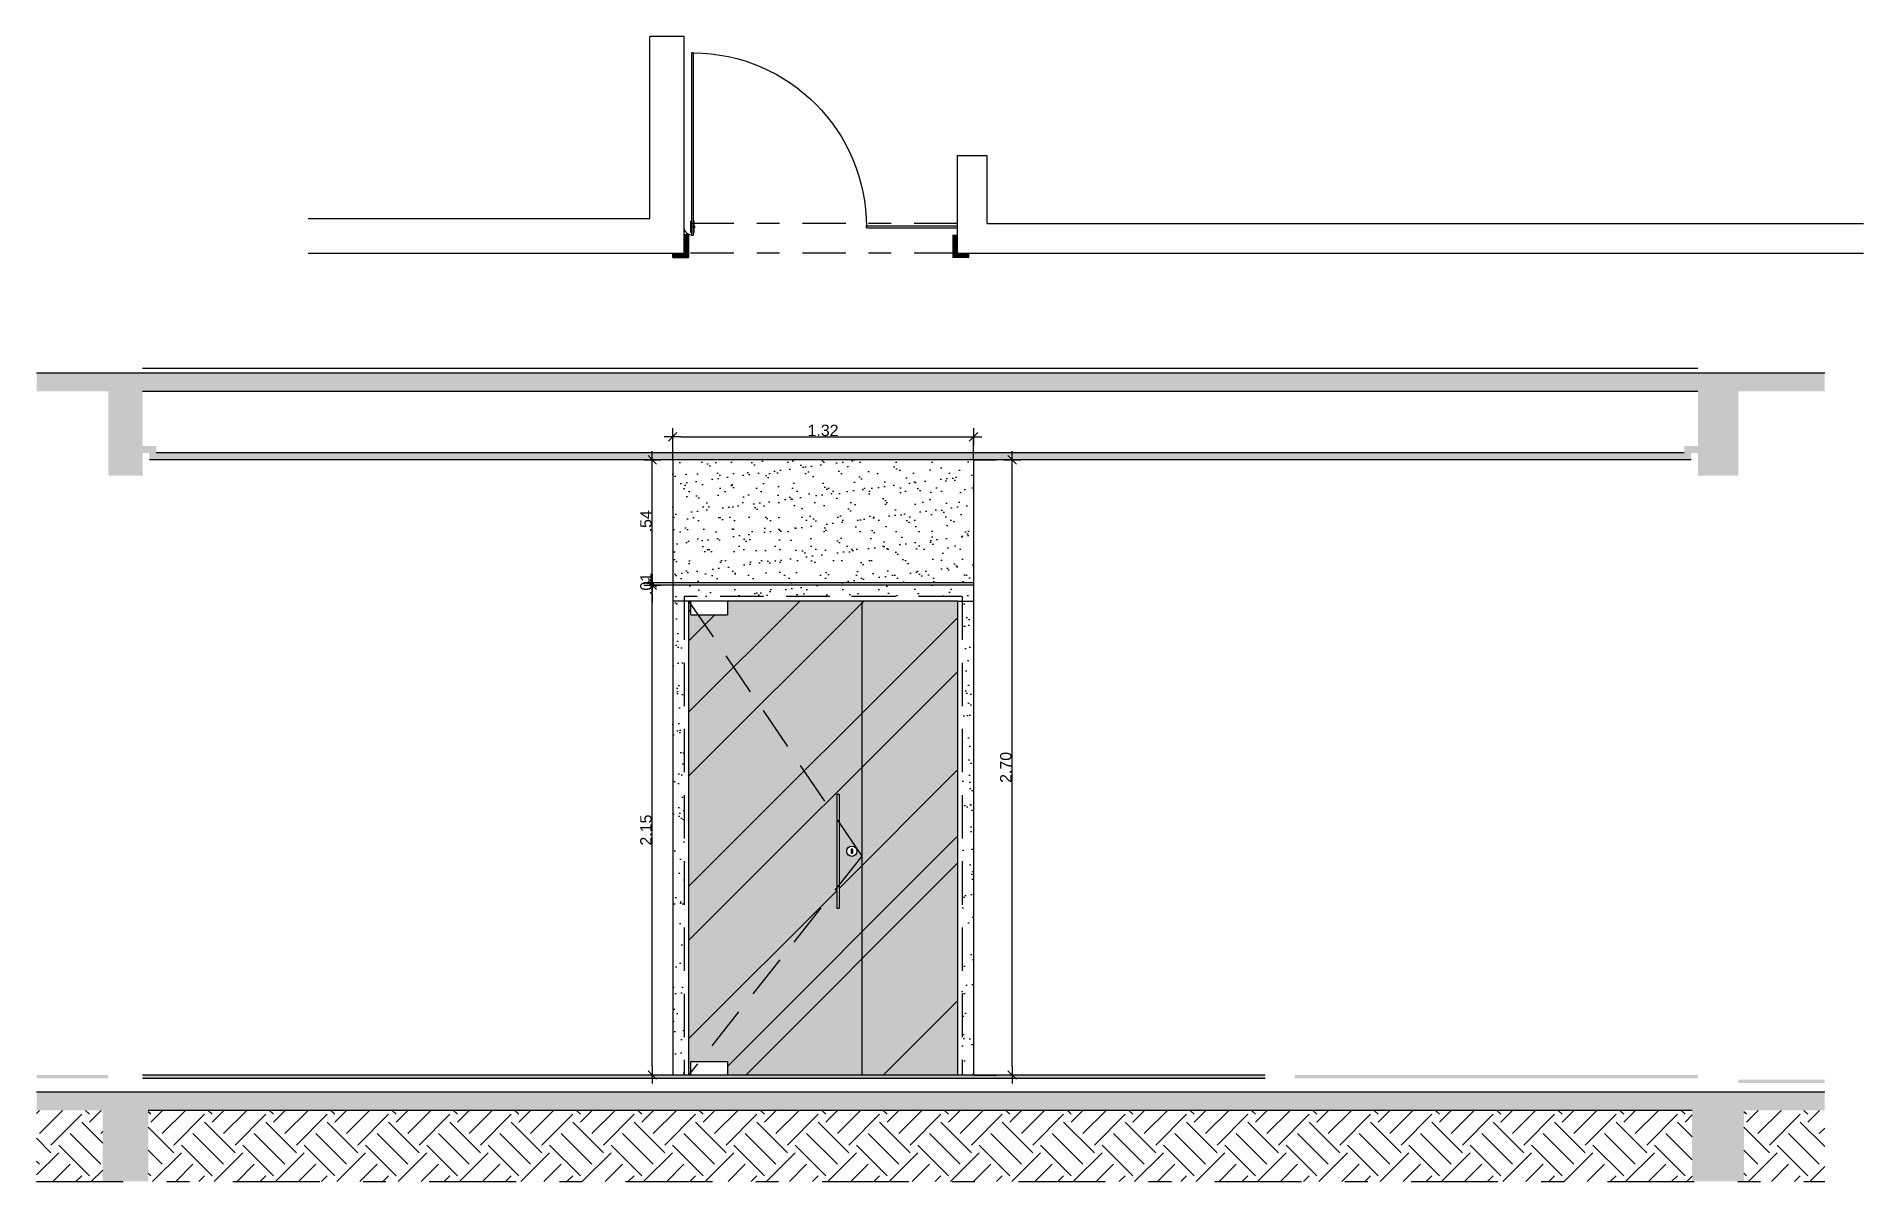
# Model space of a CAD drawing. Header units: millimetres. Extents: x 1999 to 2304, y 1614 to 1800.
# Drawn here: x 2295.5 to 2303.52, y 1631.25 to 1636.27 of the extents above; entities that cross this region are included whole.
import ezdxf

# ---------------------------------------------------------------- set-up
doc = ezdxf.new("R2010")
doc.units = ezdxf.units.MM
doc.header["$LTSCALE"] = 0.03
doc.header["$PDMODE"] = 34
doc.linetypes.add('DASHDOT', pattern=[25.4, 12.7, -6.35, 0, -6.35])
doc.linetypes.add('HIDDEN', pattern=[9.525, 6.35, -3.175])
for name, color, linetype in [('BANCADAS', 5, 'Continuous'), ('COTA Especificações', 250, 'Continuous'), ('Esquadrias', 3, 'Continuous'), ('Layout', 6, 'Continuous'), ('PL09', 9, 'Continuous'), ('PL1', 1, 'Continuous'), ('PL2', 2, 'Continuous'), ('PL250', 250, 'Continuous'), ('PL251', 251, 'Continuous'), ('PL3', 3, 'Continuous'), ('PL6', 6, 'Continuous'), ('Projeção', 250, 'HIDDEN')]:
    doc.layers.add(name, color=color, linetype=linetype)
doc.styles.get("Standard").update_dxf_attribs({"font": 'arial.ttf'})
doc.dimstyles.new('TICK01', dxfattribs={"dimscale": 0, "dimtxt": 2, "dimasz": 1.5, "dimexe": 0.18, "dimexo": 0.06, "dimgap": 0.09, "dimtad": 1, "dimzin": 4, "dimdsep": 46, "dimtxsty": 'Standard', "dimblk": 'TICK1', "dimcen": 0.09, "dimclrd": 256, "dimclre": 256, "dimclrt": 4, "dimaunit": 1, "dimadec": 0, "dimazin": 0, "dimtfac": 1, "dimtix": 1, "dimtmove": 2, "dimatfit": 3, "dimldrblk": 'TICK1', "dimfxl": 1, "dimtolj": 1, "dimtzin": 12, "dimarcsym": 0})
pattern_1 = [(45, (259.907896, 9.194505), (-0.00707106781, 0.00707106781), [])]
pattern_2 = [(50, (-105.66897, -4.43715), (0.145747735, -0.0127512684), [0.01524, -0.16764]), (355, (-105.66897, -4.43715), (-0.028194737, 0.152845476), [0.012192, -0.134112467]), (100.4514447, (-105.65682, -4.43821), (0.117552998, 0.1400942015), [0.012952007, -0.142472196]), (46.1842, (-105.66897, -4.39651), (0.216863233, -0.033633862), [0.02286, -0.25146]), (96.635558, (-105.6509, -4.39931), (0.189923307, 0.1979409), [0.019428019, -0.213708487]), (351.184151, (-105.66897, -4.3965), (0.189923307, 0.1979409), [0.018287974, -0.201167786]), (21, (-105.64865, -4.40667), (0.121291513, -0.0818121585), [0.01524, -0.16764]), (326, (-105.64865, -4.40667), (0.049441623, 0.147350373), [0.012192, -0.134112]), (71.451445, (-105.63854, -4.41349), (0.1707331354, 0.065538215), [0.012952007, -0.14247195]), (37.5, (-105.66897, -4.43715), (0.0024708826, 0.0676440311), [0, -0.1324864, 0, -0.136144, 0, -0.13462]), (7.5, (-105.66897, -4.43715), (0.05345573, 0.0801444599), [0, -0.0776224, 0, -0.1294384, 0, -0.051308]), (327.5, (-105.714283, -4.43715), (0.1084724761, -0.0045829952), [0, -0.0508, 0, -0.158496, 0, -0.210312]), (317.5, (-105.7346, -4.43715), (0.118503345, 0.0203411928), [0, -0.06604, 0, -0.1052576, 0, -0.149352])]

msp = doc.modelspace()

# ---------------------------------------------------------------- blocks, each defined once
blk = doc.blocks.new('porta de vidro.80.01')
at = {"layer": 'Esquadrias', "color": 6}
for p, q in [((-0.0449, -0.025), (-0.0449, 0.025)), ((-0.0449, 0.025), (-0.0419, 0.025)), ((-0.0289, 0.025), (-0.0319, 0.025)), ((-0.0289, -0.025), (-0.0289, 0.025)), ((-0.0419, -0.025), (-0.0449, -0.025)), ((-0.0289, -0.025), (-0.0319, -0.025))]:
    blk.add_line(p, q, dxfattribs=at)
at = {"layer": 'Esquadrias'}
blk.add_lwpolyline([(-0.0318, 0.7632), (-0.0319, -0.0368), (-0.0419, -0.0368), (-0.0418, 0.7632)], close=True, dxfattribs=at)
at = {"layer": 'Esquadrias', "color": 6}
for points in [[(-0.0462, -0.0048), (-0.0449, -0.0048), (-0.0449, 0.0048), (-0.0462, 0.0048)], [(-0.0277, -0.0048), (-0.0289, -0.0048), (-0.0289, 0.0048), (-0.0277, 0.0048)]]:
    blk.add_lwpolyline(points, close=True, dxfattribs=at)
blk.add_circle((-0.0368, 0), 0.00294, dxfattribs=at)
at = {"layer": 'Esquadrias', "color": 250}
for centre, radius, start, end in [((-0.0367, 0), 0.7633, 90.37747, 179.99911), ((-0.0375, 0.0004), 0.0375, 278.58328, 359.4644)]:
    blk.add_arc(centre, radius, start, end, dxfattribs=at)
blk = doc.blocks.new('TICK1')
for p, q in [((-1, 0), (1, 0)), ((0.5, 0.5), (-0.5, -0.5)), ((0, 1), (0, -1))]:
    blk.add_line(p, q)
blk = doc.blocks.new('*D769')
at = {"layer": 'COTA Especificações', "linetype": 'HIDDEN', "lineweight": -2, "ltscale": 0.004, "transparency": 16777216}
for p, q in [((2298.2895, 1633.8637), (2298.197, 1633.8637)), ((2298.2895, 1631.7137), (2298.197, 1631.7137))]:
    blk.add_line(p, q, dxfattribs=at)
at = {"layer": 'COTA Especificações', "lineweight": -2, "ltscale": 0.004, "transparency": 16777216}
blk.add_line((2298.2015, 1631.7512), (2298.2015, 1633.8262), dxfattribs=at)
at = {"layer": 'DEFPOINTS', "color": 0, "ltscale": 0.004, "transparency": 16777216}
for p in [(2298.2015, 1633.8637), (2298.291, 1633.8637), (2298.291, 1631.7137)]:
    blk.add_point(p, dxfattribs=at)
at = {"layer": 'COTA Especificações', "lineweight": -2, "ltscale": 0.004, "transparency": 16777216, "xscale": 0.03750000476672516, "yscale": 0.03750000476672516, "zscale": 0.03750000476672516}
for p, rotation in [((2298.2015, 1633.8637), 90), ((2298.2015, 1631.7137), 270)]:
    blk.add_blockref('TICK1', p, dxfattribs=dict(at, rotation=rotation))
at = {"layer": 'COTA Especificações', "color": 4, "ltscale": 0.004, "transparency": 16777216, "insert": (2298.1737, 1632.7887), "char_height": 0.05, "attachment_point": 5, "rotation": 90}
blk.add_mtext('\\A1;2.15', dxfattribs=at)
blk = doc.blocks.new('*D770')
at = {"layer": 'COTA Especificações', "lineweight": -2, "ltscale": 0.004, "transparency": 16777216}
for p, q in [((2298.2015, 1633.9112), (2298.2015, 1633.9487)), ((2298.2015, 1633.8637), (2298.2015, 1633.8737)), ((2298.2015, 1633.8262), (2298.2015, 1633.7887))]:
    blk.add_line(p, q, dxfattribs=at)
at = {"layer": 'COTA Especificações', "linetype": 'HIDDEN', "lineweight": -2, "ltscale": 0.004, "transparency": 16777216}
for p, q in [((2298.2895, 1633.8737), (2298.197, 1633.8737)), ((2298.2895, 1633.8637), (2298.197, 1633.8637))]:
    blk.add_line(p, q, dxfattribs=at)
at = {"layer": 'DEFPOINTS', "color": 0, "ltscale": 0.004, "transparency": 16777216}
for p in [(2298.2015, 1633.8737), (2298.291, 1633.8737), (2298.291, 1633.8637)]:
    blk.add_point(p, dxfattribs=at)
at = {"layer": 'COTA Especificações', "lineweight": -2, "ltscale": 0.004, "transparency": 16777216, "xscale": 0.03750000476672516, "yscale": 0.03750000476672516, "zscale": 0.03750000476672516}
for p, rotation in [((2298.2015, 1633.8737), 270), ((2298.2015, 1633.8637), 90)]:
    blk.add_blockref('TICK1', p, dxfattribs=dict(at, rotation=rotation))
at = {"layer": 'COTA Especificações', "color": 4, "ltscale": 0.004, "transparency": 16777216, "insert": (2298.1737, 1633.8687), "char_height": 0.05, "attachment_point": 5, "rotation": 90}
blk.add_mtext('\\A1;.01', dxfattribs=at)
blk = doc.blocks.new('*D771')
at = {"layer": 'COTA Especificações', "linetype": 'HIDDEN', "lineweight": -2, "ltscale": 0.004, "transparency": 16777216}
for p, q in [((2298.2895, 1634.4137), (2298.197, 1634.4137)), ((2298.2895, 1633.8737), (2298.197, 1633.8737))]:
    blk.add_line(p, q, dxfattribs=at)
at = {"layer": 'COTA Especificações', "lineweight": -2, "ltscale": 0.004, "transparency": 16777216}
blk.add_line((2298.2015, 1633.9112), (2298.2015, 1634.3762), dxfattribs=at)
at = {"layer": 'DEFPOINTS', "color": 0, "ltscale": 0.004, "transparency": 16777216}
for p in [(2298.2015, 1634.4137), (2298.291, 1634.4137), (2298.291, 1633.8737)]:
    blk.add_point(p, dxfattribs=at)
at = {"layer": 'COTA Especificações', "lineweight": -2, "ltscale": 0.004, "transparency": 16777216, "xscale": 0.03750000476672516, "yscale": 0.03750000476672516, "zscale": 0.03750000476672516}
for p, rotation in [((2298.2015, 1634.4137), 90), ((2298.2015, 1633.8737), 270)]:
    blk.add_blockref('TICK1', p, dxfattribs=dict(at, rotation=rotation))
at = {"layer": 'COTA Especificações', "color": 4, "ltscale": 0.004, "transparency": 16777216, "insert": (2298.1738, 1634.1437), "char_height": 0.05, "attachment_point": 5, "rotation": 90}
blk.add_mtext('\\A1;.54', dxfattribs=at)
blk = doc.blocks.new('*D772')
at = {"layer": 'COTA Especificações', "linetype": 'HIDDEN', "lineweight": -2, "ltscale": 0.004, "transparency": 16777216}
for p, q in [((2298.291, 1634.4152), (2298.291, 1634.5191)), ((2299.611, 1634.4152), (2299.611, 1634.5191))]:
    blk.add_line(p, q, dxfattribs=at)
at = {"layer": 'COTA Especificações', "lineweight": -2, "ltscale": 0.004, "transparency": 16777216}
blk.add_line((2298.3285, 1634.5146), (2299.5735, 1634.5146), dxfattribs=at)
at = {"layer": 'DEFPOINTS', "color": 0, "ltscale": 0.004, "transparency": 16777216}
for p in [(2299.611, 1634.5146), (2298.291, 1634.4137), (2299.611, 1634.4137)]:
    blk.add_point(p, dxfattribs=at)
at = {"layer": 'COTA Especificações', "lineweight": -2, "ltscale": 0.004, "transparency": 16777216, "xscale": 0.03750000476672516, "yscale": 0.03750000476672516, "zscale": 0.03750000476672516, "rotation": 180}
blk.add_blockref('TICK1', (2298.291, 1634.5146), dxfattribs=at)
at = {"layer": 'COTA Especificações', "lineweight": -2, "ltscale": 0.004, "transparency": 16777216, "xscale": 0.03750000476672516, "yscale": 0.03750000476672516, "zscale": 0.03750000476672516}
blk.add_blockref('TICK1', (2299.611, 1634.5146), dxfattribs=at)
at = {"layer": 'COTA Especificações', "color": 4, "ltscale": 0.004, "transparency": 16777216, "insert": (2298.951, 1634.5424), "char_height": 0.05, "attachment_point": 5}
blk.add_mtext('\\A1;1.32', dxfattribs=at)
blk = doc.blocks.new('*D773')
at = {"layer": 'COTA Especificações', "linetype": 'HIDDEN', "lineweight": -2, "ltscale": 0.004, "transparency": 16777216}
for p, q in [((2299.6125, 1634.4137), (2299.7855, 1634.4137)), ((2299.6125, 1631.7137), (2299.7855, 1631.7137))]:
    blk.add_line(p, q, dxfattribs=at)
at = {"layer": 'COTA Especificações', "lineweight": -2, "ltscale": 0.004, "transparency": 16777216}
blk.add_line((2299.781, 1631.7512), (2299.781, 1634.3762), dxfattribs=at)
at = {"layer": 'DEFPOINTS', "color": 0, "ltscale": 0.004, "transparency": 16777216}
for p in [(2299.611, 1634.4137), (2299.781, 1634.4137), (2299.611, 1631.7137)]:
    blk.add_point(p, dxfattribs=at)
at = {"layer": 'COTA Especificações', "lineweight": -2, "ltscale": 0.004, "transparency": 16777216, "xscale": 0.03750000476672516, "yscale": 0.03750000476672516, "zscale": 0.03750000476672516}
for p, rotation in [((2299.781, 1634.4137), 90), ((2299.781, 1631.7137), 270)]:
    blk.add_blockref('TICK1', p, dxfattribs=dict(at, rotation=rotation))
at = {"layer": 'COTA Especificações', "color": 4, "ltscale": 0.004, "transparency": 16777216, "insert": (2299.7533, 1633.0637), "char_height": 0.05, "attachment_point": 5, "rotation": 90}
blk.add_mtext('\\A1;2.70', dxfattribs=at)

# ---------------------------------------------------------------- dimensions: what is measured, and where the dimension line sits
at = {"layer": 'COTA Especificações', "ltscale": 0.004}
dim = msp.add_linear_dim(base=(2299.611, 1634.5146), p1=(2298.291, 1634.4137), p2=(2299.611, 1634.4137), dimstyle='TICK01', override={"dimscale": 0.025}, dxfattribs=at)
dim.commit()
dim.dimension.update_dxf_attribs({"geometry": '*D772', "text_midpoint": (2298.951, 1634.5424)})
for base, p1, p2, picture, middle in [((2298.2015, 1634.4137), (2298.291, 1633.8737), (2298.291, 1634.4137), '*D771', (2298.1738, 1634.1437)), ((2299.781, 1634.4137), (2299.611, 1631.7137), (2299.611, 1634.4137), '*D773', (2299.7533, 1633.0637)), ((2298.2015, 1633.8737), (2298.291, 1633.8637), (2298.291, 1633.8737), '*D770', (2298.1737, 1633.8687)), ((2298.2015, 1633.8637), (2298.291, 1631.7137), (2298.291, 1633.8637), '*D769', (2298.1737, 1632.7887))]:
    dim = msp.add_linear_dim(base=base, p1=p1, p2=p2, angle=90, dimstyle='TICK01', override={"dimscale": 0.025}, dxfattribs=at)
    dim.commit()
    dim.dimension.update_dxf_attribs({"geometry": picture, "text_midpoint": middle})

# ---------------------------------------------------------------- hatches: boundary and pattern name
at = {"layer": 'BANCADAS'}
h = msp.add_hatch(color=9, dxfattribs=at)
h.dxf.hatch_style = 1
h.paths.add_polyline_path([(2298.361, 1635.3014), (2298.341, 1635.3211), (2298.341, 1635.4011), (2298.361, 1635.4011)])
h.paths.add_polyline_path([(2298.361, 1635.3011), (2298.291, 1635.3011), (2298.291, 1635.3211), (2298.341, 1635.3211)])
h = msp.add_hatch(dxfattribs=at)
h.set_pattern_fill('_USER', color=6, scale=0.01, angle=45, pattern_type=0)
h.set_pattern_definition(pattern_1)
h.paths.add_polyline_path([(2298.291, 1635.3211), (2298.291, 1635.3011), (2298.361, 1635.3011), (2298.361, 1635.4011), (2298.341, 1635.4011), (2298.341, 1635.3211)])
h = msp.add_hatch(color=9, dxfattribs=at)
h.dxf.hatch_style = 1
h.paths.add_polyline_path([(2299.521, 1635.3014), (2299.541, 1635.3211), (2299.541, 1635.4011), (2299.521, 1635.4011)])
h.paths.add_polyline_path([(2299.521, 1635.3011), (2299.591, 1635.3011), (2299.591, 1635.3211), (2299.541, 1635.3211)])
h = msp.add_hatch(dxfattribs=at)
h.set_pattern_fill('_USER', color=6, scale=0.01, angle=45, pattern_type=0)
h.set_pattern_definition(pattern_1)
h.paths.add_polyline_path([(2299.591, 1635.3211), (2299.591, 1635.3011), (2299.521, 1635.3011), (2299.521, 1635.4011), (2299.541, 1635.4011), (2299.541, 1635.3211)])
at = {"layer": 'BANCADAS', "ltscale": 0.004}
h = msp.add_hatch(dxfattribs=at)
h.set_pattern_fill('AR-SAND', color=251, scale=0.002)
h.paths.add_polyline_path([(2299.611, 1634.4137), (2298.291, 1634.4137), (2298.291, 1633.8737), (2299.611, 1633.8737)])
h.paths.add_polyline_path([(2299.611, 1633.8637), (2298.291, 1633.8637), (2298.291, 1633.7937), (2298.341, 1633.7937), (2298.341, 1633.8137), (2299.561, 1633.8137), (2299.561, 1633.7937), (2299.611, 1633.7937)])
h.paths.add_polyline_path([(2299.611, 1633.7937), (2299.561, 1633.7937), (2299.561, 1631.7137), (2299.611, 1631.7137)])
h.paths.add_polyline_path([(2298.341, 1633.7937), (2298.291, 1633.7937), (2298.291, 1631.7137), (2298.341, 1631.7137)])
at = {"layer": 'PL09'}
h = msp.add_hatch(color=256, dxfattribs=at)
h.dxf.hatch_style = 1
h.paths.add_polyline_path([(2302.761, 1634.4437), (2302.791, 1634.4437), (2302.791, 1634.4737), (2302.731, 1634.4737), (2302.731, 1634.4437), (2296.024, 1634.4437), (2296.024, 1634.4737), (2295.964, 1634.4737), (2295.964, 1634.4437), (2295.994, 1634.4437), (2295.994, 1634.4137), (2302.761, 1634.4137)])
at = {"layer": 'PL09', "ltscale": 0.004}
h = msp.add_hatch(color=256, dxfattribs=at)
h.dxf.hatch_style = 1
h.paths.add_polyline_path([(2299.011, 1632.8366), (2298.4017, 1633.7337), (2298.371, 1633.7337), (2298.371, 1633.779), (2298.361, 1633.7937), (2298.361, 1631.7137), (2298.371, 1631.7263), (2298.371, 1631.7737), (2298.4084, 1631.7737), (2299.011, 1632.5356)])
h.paths.add_polyline_path([(2299.121, 1633.7937), (2298.531, 1633.7937), (2298.531, 1633.7337), (2298.4017, 1633.7337), (2299.011, 1632.8366), (2299.011, 1632.9457), (2299.021, 1632.9457), (2299.021, 1632.8219), (2299.121, 1632.6747)])
h.paths.add_polyline_path([(2299.121, 1632.6747), (2299.021, 1632.5482), (2299.021, 1632.4457), (2299.011, 1632.4457), (2299.011, 1632.5356), (2298.4084, 1631.7737), (2298.531, 1631.7737), (2298.531, 1631.7137), (2299.121, 1631.7137)])
h.paths.add_polyline_path([(2299.096, 1632.7083), (2299.021, 1632.8219), (2299.021, 1632.5482), (2299.121, 1632.6747), (2299.096, 1632.7083, -0.15027), (2299.0998, 1632.6957, -1), (2299.0548, 1632.6957, -0.738723)])
h.paths.add_polyline_path([(2299.541, 1633.7937), (2299.121, 1633.7937), (2299.121, 1632.6747), (2299.121, 1631.7137), (2299.541, 1631.7137)])
at = {"layer": 'PL09'}
h = msp.add_hatch(color=256, dxfattribs=at)
h.dxf.hatch_style = 1
h.paths.add_polyline_path([(2295.814, 1631.7137), (2295.4984, 1631.7137), (2295.4984, 1631.6987), (2295.814, 1631.6987)])
h.paths.add_polyline_path([(2303.3477, 1631.6937), (2302.968, 1631.6937), (2302.968, 1631.6787), (2303.3477, 1631.6787)])
h.paths.add_polyline_path([(2301.021, 1631.7137), (2301.021, 1631.6987), (2302.791, 1631.6987), (2302.791, 1631.7137)])
h.paths.add_polyline_path([(2300.891, 1631.6987), (2300.891, 1631.7137), (2295.964, 1631.7137), (2295.964, 1631.6987)])
at = {"layer": 'PL251'}
h = msp.add_hatch(dxfattribs=at)
h.set_pattern_fill('AR-CONC', color=256, scale=0.0008)
h.set_pattern_definition(pattern_2)
h.paths.add_polyline_path([(2302.968, 1634.7137), (2303.3477, 1634.7137), (2303.3477, 1634.7937), (2295.4984, 1634.7937), (2295.4984, 1634.7137), (2295.814, 1634.7137), (2295.814, 1634.3437), (2295.964, 1634.3437), (2295.964, 1634.7137), (2302.791, 1634.7137), (2302.791, 1634.3437), (2302.968, 1634.3437)])
h = msp.add_hatch(dxfattribs=at)
h.set_pattern_fill('AR-RROOF', color=256, scale=0.03, angle=45)
h.set_pattern_definition([(45, (2, 0), (0.64657844, 1.72420918), [11.43, -1.524, 3.81, -0.762]), (45, (2.4472, 0.986), (-1.2554398, 0.17780907), [2.286, -0.25146, 4.572, -0.5715]), (45, (1.8114, 0.7274), (2.44083361, 3.16284621), [6.096, -1.0668, 3.048, -0.762])])
h.paths.add_polyline_path([(2299.011, 1632.8366), (2298.4017, 1633.7337), (2298.371, 1633.7337), (2298.371, 1633.779), (2298.361, 1633.7937), (2298.361, 1631.7137), (2298.371, 1631.7263), (2298.371, 1631.7737), (2298.4084, 1631.7737), (2299.011, 1632.5356)])
h.paths.add_polyline_path([(2299.121, 1633.7937), (2298.531, 1633.7937), (2298.531, 1633.7337), (2298.4017, 1633.7337), (2299.011, 1632.8366), (2299.011, 1632.9457), (2299.021, 1632.9457), (2299.021, 1632.8219), (2299.121, 1632.6747)])
h.paths.add_polyline_path([(2299.121, 1632.6747), (2299.021, 1632.5482), (2299.021, 1632.4457), (2299.011, 1632.4457), (2299.011, 1632.5356), (2298.4084, 1631.7737), (2298.531, 1631.7737), (2298.531, 1631.7137), (2299.121, 1631.7137)])
h.paths.add_polyline_path([(2299.096, 1632.7083), (2299.021, 1632.8219), (2299.021, 1632.5482), (2299.121, 1632.6747), (2299.096, 1632.7083, -0.15027), (2299.0998, 1632.6957, -1), (2299.0548, 1632.6957, -0.738723)])
h.paths.add_polyline_path([(2299.541, 1633.7937), (2299.121, 1633.7937), (2299.121, 1632.6747), (2299.121, 1631.7137), (2299.541, 1631.7137)])
h = msp.add_hatch(dxfattribs=at)
h.set_pattern_fill('AR-CONC', color=256, scale=0.0008)
h.set_pattern_definition(pattern_2)
h.paths.add_polyline_path([(2302.993, 1631.5587), (2303.3477, 1631.5587), (2303.3477, 1631.6387), (2295.4984, 1631.6387), (2295.4984, 1631.5587), (2295.789, 1631.5587), (2295.789, 1631.2466), (2295.989, 1631.2466), (2295.989, 1631.5587), (2302.766, 1631.5587), (2302.766, 1631.2466), (2302.993, 1631.2466)])
h = msp.add_hatch(dxfattribs=at)
h.set_pattern_fill('EARTH', color=256, scale=0.03, angle=45)
h.set_pattern_definition([(45, (-105.66897, -4.43715), (0, 0.269407684), [0.1905, -0.1905]), (45, (-105.71948, -4.38664), (0, 0.269407684), [0.1905, -0.1905]), (45, (-105.77, -4.33612), (0, 0.269407684), [0.1905, -0.1905]), (135, (-105.77, -4.30245), (-0.269407684, 0), [0.1905, -0.1905]), (135, (-105.71948, -4.25193), (-0.269407684, 0), [0.1905, -0.1905]), (135, (-105.66897, -4.20142), (-0.269407684, 0), [0.1905, -0.1905])])
h.paths.add_polyline_path([(2295.789, 1631.5587), (2295.4984, 1631.5587), (2295.4984, 1631.2466), (2295.789, 1631.2466)])
h.paths.add_polyline_path([(2302.766, 1631.5587), (2295.989, 1631.5587), (2295.989, 1631.2466), (2302.766, 1631.2466)])
h.paths.add_polyline_path([(2303.3477, 1631.5587), (2302.993, 1631.5587), (2302.993, 1631.2466), (2303.3477, 1631.2466)])

# ---------------------------------------------------------------- linework, layer by layer
at = {"color": 5, "linetype": 'DASHDOT'}
msp.add_line((2295.4984, 1631.2466), (2303.3477, 1631.2466), dxfattribs=at)
at = {"layer": 'BANCADAS', "color": 3}
for p, q in [((2298.361, 1635.4011), (2298.341, 1635.4011)), ((2298.361, 1635.4011), (2298.361, 1635.3011)), ((2299.521, 1635.4011), (2299.521, 1635.3011)), ((2298.291, 1635.3011), (2298.291, 1635.3211)), ((2298.291, 1635.3011), (2298.361, 1635.3011)), ((2299.591, 1635.3011), (2299.521, 1635.3011)), ((2299.591, 1635.3011), (2299.591, 1635.3211))]:
    msp.add_line(p, q, dxfattribs=at)
at = {"layer": 'BANCADAS', "color": 250}
for p, q in [((2298.361, 1633.7937), (2298.291, 1633.7937)), ((2299.541, 1633.7937), (2299.611, 1633.7937))]:
    msp.add_line(p, q, dxfattribs=at)
at = {"layer": 'BANCADAS', "color": 6}
for p, q in [((2298.361, 1633.7937), (2298.361, 1631.7137)), ((2299.541, 1633.7937), (2298.361, 1633.7937)), ((2299.541, 1633.7937), (2299.541, 1631.7137))]:
    msp.add_line(p, q, dxfattribs=at)
at = {"layer": 'Esquadrias'}
for p, q in [((2299.141, 1635.4311), (2299.141, 1635.4411)), ((2299.141, 1635.4411), (2299.541, 1635.4411)), ((2299.141, 1635.4311), (2299.541, 1635.4311))]:
    msp.add_line(p, q, dxfattribs=at)
at = {"layer": 'Layout', "color": 5}
for p, q in [((2298.291, 1634.4137), (2298.291, 1631.7137)), ((2299.611, 1634.4137), (2299.611, 1631.7137)), ((2299.611, 1633.8737), (2298.291, 1633.8737)), ((2299.611, 1633.8637), (2298.291, 1633.8637))]:
    msp.add_line(p, q, dxfattribs=at)
at = {"layer": 'PL1'}
for p, q in [((2298.341, 1636.2711), (2298.191, 1636.2711)), ((2298.191, 1635.4711), (2298.191, 1636.2711)), ((2298.341, 1635.3211), (2298.341, 1636.2711)), ((2299.541, 1635.3211), (2299.541, 1635.7486)), ((2299.541, 1635.7486), (2299.671, 1635.7486)), ((2299.671, 1635.4511), (2299.671, 1635.7486)), ((2298.191, 1635.4711), (2296.691, 1635.4711)), ((2299.671, 1635.4511), (2303.518, 1635.4511)), ((2296.691, 1635.3211), (2298.341, 1635.3211)), ((2299.541, 1635.3211), (2303.518, 1635.3211)), ((2302.766, 1631.5587), (2295.989, 1631.5587))]:
    msp.add_line(p, q, dxfattribs=at)
at = {"layer": 'PL2'}
for p, q in [((2303.3477, 1634.7937), (2295.4984, 1634.7937)), ((2302.791, 1634.8137), (2295.964, 1634.8137)), ((2302.791, 1634.7137), (2295.964, 1634.7137)), ((2300.891, 1631.6987), (2295.964, 1631.6987)), ((2303.3477, 1631.6387), (2295.4984, 1631.6387))]:
    msp.add_line(p, q, dxfattribs=at)
at = {"layer": 'PL250'}
for p, q in [((2298.371, 1633.7337), (2298.371, 1633.7937)), ((2298.531, 1633.7937), (2298.531, 1633.7337)), ((2299.121, 1633.7937), (2299.121, 1631.7137)), ((2299.541, 1633.7937), (2299.541, 1631.7137)), ((2298.371, 1633.7337), (2298.531, 1633.7337)), ((2298.371, 1631.7137), (2298.371, 1631.7737)), ((2298.371, 1631.7737), (2298.531, 1631.7737)), ((2298.531, 1631.7737), (2298.531, 1631.7137))]:
    msp.add_line(p, q, dxfattribs=at)
msp.add_lwpolyline([(2299.0738, 1632.6897, 1), (2299.0813, 1632.6897), (2299.0813, 1632.7017, 1), (2299.0738, 1632.7017)], format="xyb", close=True, dxfattribs=at)
msp.add_circle((2299.0773, 1632.6957), 0.0225, dxfattribs=at)
at = {"layer": 'PL3'}
for p, q in [((2302.761, 1634.4137), (2295.994, 1634.4137)), ((2302.731, 1634.4437), (2296.024, 1634.4437)), ((2300.891, 1631.7137), (2295.964, 1631.7137))]:
    msp.add_line(p, q, dxfattribs=at)
at = {"layer": 'PL6'}
for p, q in [((2299.011, 1632.9457), (2299.021, 1632.9457)), ((2299.011, 1632.9457), (2299.011, 1632.4457)), ((2299.021, 1632.9457), (2299.021, 1632.4457)), ((2299.011, 1632.4457), (2299.021, 1632.4457))]:
    msp.add_line(p, q, dxfattribs=at)
at = {"layer": 'Projeção', "linetype": 'DASHDOT', "ltscale": 0.5}
for p, q in [((2299.541, 1635.4511), (2298.341, 1635.4511)), ((2299.541, 1635.3211), (2298.341, 1635.3211))]:
    msp.add_line(p, q, dxfattribs=at)
at = {"layer": 'Projeção'}
for p, q in [((2299.561, 1633.8137), (2298.341, 1633.8137)), ((2298.341, 1633.8137), (2298.341, 1631.7137)), ((2299.561, 1633.8137), (2299.561, 1631.7137))]:
    msp.add_line(p, q, dxfattribs=at)
msp.add_lwpolyline([(2298.361, 1633.7937), (2299.121, 1632.6747), (2298.361, 1631.7137)], dxfattribs=at)

# ---------------------------------------------------------------- block references
at = {"layer": 'Esquadrias', "xscale": -1}
msp.add_blockref('porta de vidro.80.01', (2298.341, 1635.4361), dxfattribs=at)

msp.set_redraw_order([(e.dxf.handle, doc.entitydb.next_handle()) for e in msp.query("TEXT MTEXT ATTDEF DIMENSION ARC_DIMENSION")])  # texts and dimensions are drawn at this point

doc.saveas('drawing.dxf')
